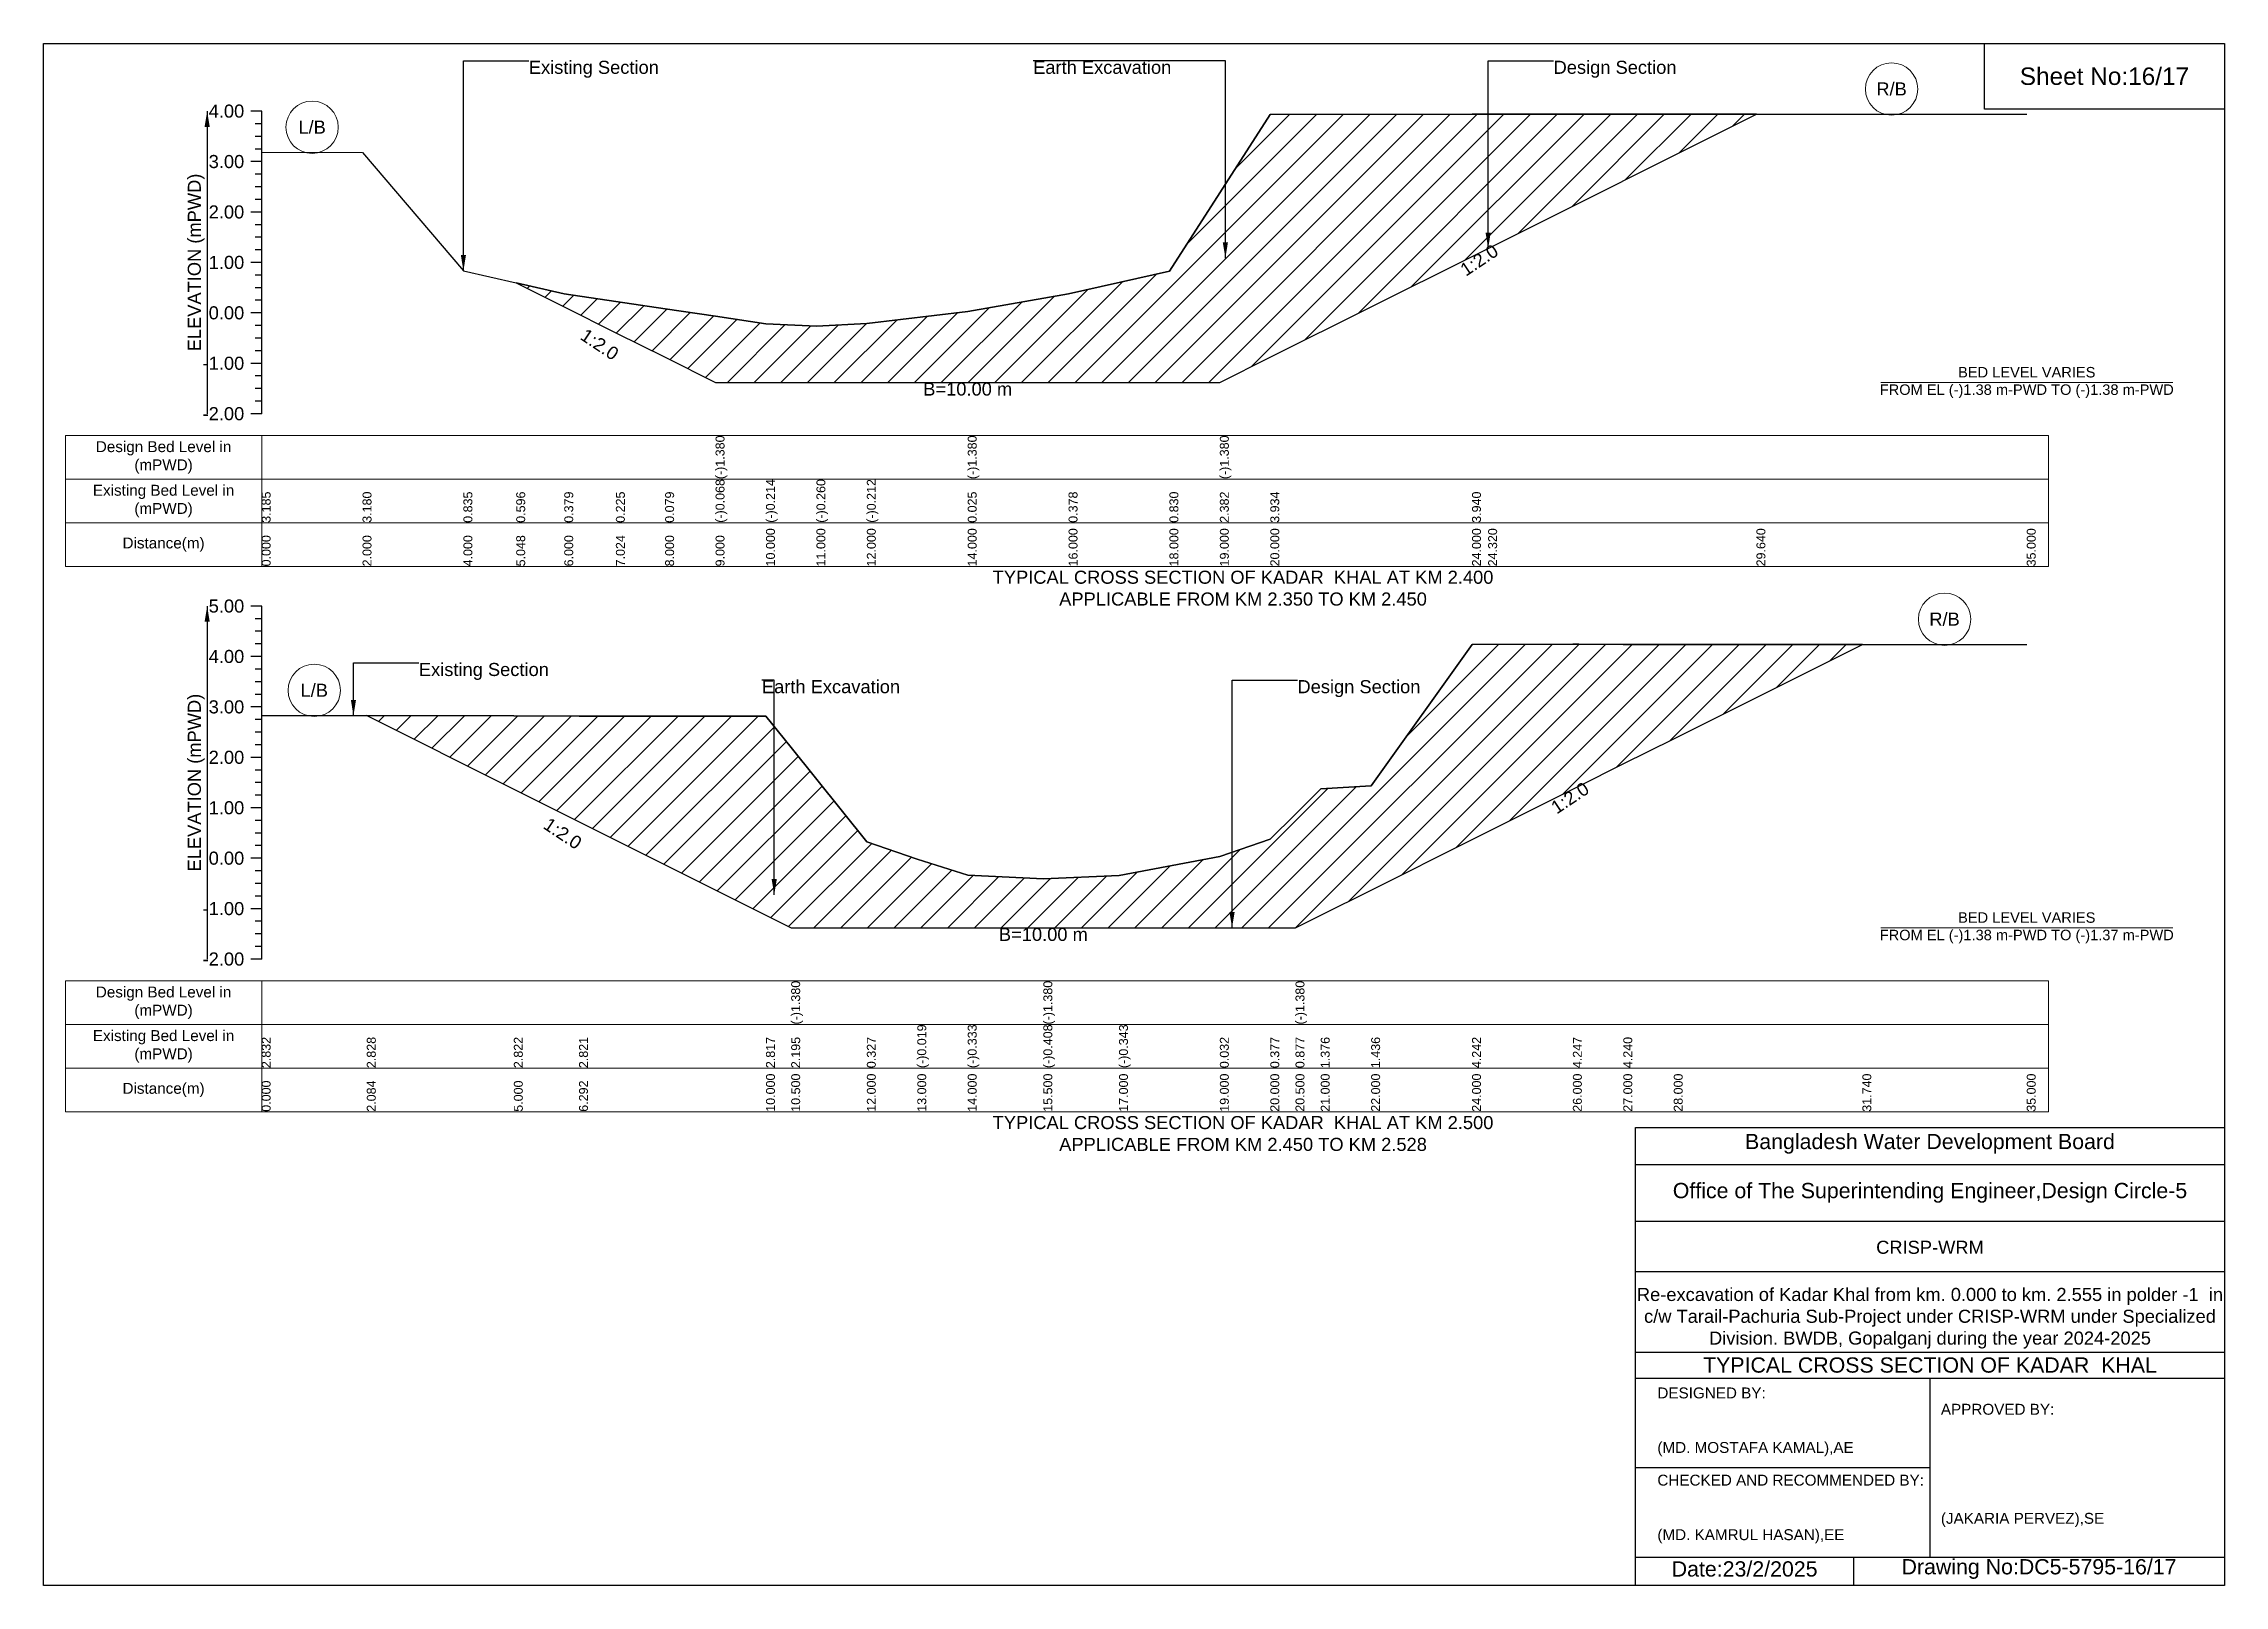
# Model space of a CAD drawing. Header units: inches. Extents: x 91000 to 278000, y -13885 to 0.
# Drawn here: x 250000 to 258000, y -5656 to 0 of the extents above; entities that cross this region are included whole.
import ezdxf

# ---------------------------------------------------------------- set-up
doc = ezdxf.new("R2010")
doc.units = ezdxf.units.IN
doc.header["$LTSCALE"] = 7
doc.header["$MEASUREMENT"] = 0
for name, color, linetype, lineweight in [('Cross section Data Border', 7, 'Continuous', 9), ('Cross Section Labels', 7, 'Continuous', 9), ('Existing_Bed_Level for Xsection', 7, 'Continuous', 25)]:
    doc.layers.add(name, color=color, linetype=linetype, lineweight=lineweight)
doc.styles.get("Standard").update_dxf_attribs({"font": 'arial.ttf'})
doc.dimstyles.get("Standard").update_dxf_attribs({"dimtxt": 0.18, "dimasz": 0.18, "dimexe": 0.18, "dimexo": 0.0625, "dimgap": 0.09, "dimtad": 0, "dimtih": 1, "dimtoh": 1, "dimdec": 4, "dimzin": 0, "dimdsep": 46, "dimtxsty": 'Standard', "dimcen": 0.09, "dimadec": 0, "dimazin": 0, "dimtfac": 1, "dimtdec": 4, "dimtofl": 0, "dimtmove": 0, "dimatfit": 3, "dimfxl": 1, "dimtolj": 1, "dimtzin": 0, "dimarcsym": 0})

msp = doc.modelspace()

# ---------------------------------------------------------------- texts
at = {"attachment_point": 5}
for s, insert, char_height in [('Sheet No:16/17', (257560, -120), 64), ('Bangladesh Water Development Board', (256920, -4036), 56), ('Office of The Superintending Engineer,Design Circle-5', (256920, -4216), 56)]:
    msp.add_mtext(s, dxfattribs=dict(at, insert=insert, char_height=char_height))
for s, insert, char_height, width, attachment_point in [('CRISP-WRM', (256920, -4416), 48, 2240, 5), ('Re-excavation of Kadar Khal from km. 0.000 to km. 2.555 in polder -1  in c/w Tarail-Pachuria Sub-Project under CRISP-WRM under Specialized Division. BWDB, Gopalganj during the year 2024-2025', (256920, -4676), 48, 2160, 5), ('TYPICAL CROSS SECTION OF KADAR  KHAL', (256920, -4848), 56, 2240, 5), ('DESIGNED BY:^J^J^J(MD. MOSTAFA KAMAL),AE', (255920, -5056), 40, 1120, 4), ('APPROVED BY:^J^J^J^J^J^J(JAKARIA PERVEZ),SE', (256960, -5216), 40, 1120, 4), ('CHECKED AND RECOMMENDED BY:^J^J^J(MD. KAMRUL HASAN),EE', (255920, -5376), 40, 1120, 4), ('Date:23/2/2025', (256240, -5596), 56, 1120, 5), ('Drawing No:DC5-5795-16/17', (257320, -5596), 56, 1760, 5)]:
    msp.add_mtext(s, dxfattribs=dict(insert=insert, char_height=char_height, width=width, attachment_point=attachment_point))
at = {"layer": 'Cross section Data Border', "char_height": 40, "width": 640, "attachment_point": 5}
for s, insert in [('Design Bed Level in (mPWD)', (250440, -1517.9)), ('Existing Bed Level in (mPWD)', (250440, -1677.9)), ('Distance(m)', (250440, -1837.9)), ('Design Bed Level in (mPWD)', (250440, -3518.5)), ('Existing Bed Level in (mPWD)', (250440, -3678.5)), ('Distance(m)', (250440, -3838.5))]:
    msp.add_mtext(s, dxfattribs=dict(at, insert=insert))
at = {"layer": 'Cross Section Labels'}
for s, insert, char_height, attachment_point in [('Existing Section', (251780, -62.9), 48, 1), ('Earth Excavation', (253630, -62.9), 48, 1), ('Design Section', (255539.2, -62.9), 48, 1), ('R/B', (256779.2, -166.5), 48, 5), ('L/B', (250985, -306.6), 48, 5), ('BED LEVEL VARIES ^JFROM EL (-)1.38 m-PWD TO (-)1.38 m-PWD', (257275, -1243.2), 38.4, 5), ('B=10.00 m', (253390, -1243.2), 48, 2), ('TYPICAL CROSS SECTION OF KADAR  KHAL AT KM 2.400^JAPPLICABLE FROM KM 2.350 TO KM 2.450', (254400, -1997.9), 48, 5), ('R/B', (256973.5, -2111.6), 48, 5), ('Existing Section', (251376.6, -2272), 48, 1), ('L/B', (250992.8, -2372.5), 48, 5), ('Earth Excavation', (252635, -2335), 48, 1), ('Design Section', (254599.7, -2335), 48, 1), ('BED LEVEL VARIES ^JFROM EL (-)1.38 m-PWD TO (-)1.37 m-PWD', (257275, -3243.8), 38.4, 5), ('B=10.00 m', (253667.5, -3243.8), 48, 2), ('TYPICAL CROSS SECTION OF KADAR  KHAL AT KM 2.500^JAPPLICABLE FROM KM 2.450 TO KM 2.528', (254400, -3998.5), 48, 5)]:
    msp.add_mtext(s, dxfattribs=dict(at, insert=insert, char_height=char_height, attachment_point=attachment_point))
at = {"layer": 'Cross Section Labels', "char_height": 48, "attachment_point": 2}
for insert, rotation in [((255253, -774.2), 33.69007), ((252053.2, -1083.5), 326.30993), ((255586, -2747.1), 33.69007), ((251917.8, -2877.7), 326.30993)]:
    msp.add_mtext('1:2.0', dxfattribs=dict(at, insert=insert, rotation=rotation))
at = {"layer": 'Existing_Bed_Level for Xsection', "char_height": 48, "attachment_point": 6}
for s, insert in [('4.00', (250736, -247.9)), ('3.00', (250736, -432.9)), ('2.00', (250736, -617.9)), ('1.00', (250736, -802.9)), ('0.00', (250736, -987.9)), ('-1.00', (250736, -1172.9)), ('-2.00', (250736, -1357.9)), ('5.00', (250736, -2063.5)), ('4.00', (250736, -2248.5)), ('3.00', (250736, -2433.5)), ('2.00', (250736, -2618.5)), ('1.00', (250736, -2803.5)), ('0.00', (250736, -2988.5)), ('-1.00', (250736, -3173.5)), ('-2.00', (250736, -3358.5))]:
    msp.add_mtext(s, dxfattribs=dict(at, insert=insert))
at = {"layer": 'Existing_Bed_Level for Xsection', "rotation": 90}
for s, insert, char_height, attachment_point in [('ELEVATION (mPWD)', (250560, -802.9), 48, 5), ('(-)1.380', (252465, -1597.9), 32.8, 1), ('(-)1.380', (253390, -1597.9), 32.8, 1), ('(-)1.380', (254315, -1597.9), 32.8, 1), ('(-)0.068', (252465, -1757.9), 32.8, 1), ('(-)0.214', (252650, -1757.9), 32.8, 1), ('(-)0.260', (252835, -1757.9), 32.8, 1), ('(-)0.212', (253020, -1757.9), 32.8, 1), ('3.185', (250800, -1757.9), 32.8, 1), ('3.180', (251170, -1757.9), 32.8, 1), ('0.835', (251540, -1757.9), 32.8, 1), ('0.596', (251733.8, -1757.9), 32.8, 1), ('0.379', (251910, -1757.9), 32.8, 1), ('0.225', (252099.4, -1757.9), 32.8, 1), ('0.079', (252280, -1757.9), 32.8, 1), ('0.025', (253390, -1757.9), 32.8, 1), ('0.378', (253760, -1757.9), 32.8, 1), ('0.830', (254130, -1757.9), 32.8, 1), ('2.382', (254315, -1757.9), 32.8, 1), ('3.934', (254500, -1757.9), 32.8, 1), ('3.940', (255240, -1757.9), 32.8, 1), ('0.000', (250800, -1917.9), 32.8, 1), ('2.000', (251170, -1917.9), 32.8, 1), ('4.000', (251540, -1917.9), 32.8, 1), ('5.048', (251733.8, -1917.9), 32.8, 1), ('6.000', (251910, -1917.9), 32.8, 1), ('7.024', (252099.4, -1917.9), 32.8, 1), ('8.000', (252280, -1917.9), 32.8, 1), ('9.000', (252465, -1917.9), 32.8, 1), ('10.000', (252650, -1917.9), 32.8, 1), ('11.000', (252835, -1917.9), 32.8, 1), ('12.000', (253020, -1917.9), 32.8, 1), ('14.000', (253390, -1917.9), 32.8, 1), ('16.000', (253760, -1917.9), 32.8, 1), ('18.000', (254130, -1917.9), 32.8, 1), ('19.000', (254315, -1917.9), 32.8, 1), ('20.000', (254500, -1917.9), 32.8, 1), ('24.000', (255240, -1917.9), 32.8, 1), ('24.320', (255299.2, -1917.9), 32.8, 1), ('29.640', (256283.4, -1917.9), 32.8, 1), ('35.000', (257275, -1917.9), 32.8, 1), ('ELEVATION (mPWD)', (250560, -2711), 48, 5), ('(-)1.380', (252742.5, -3598.5), 32.8, 1), ('(-)1.380', (253667.5, -3598.5), 32.8, 1), ('(-)1.380', (254592.5, -3598.5), 32.8, 1), ('2.832', (250800, -3758.5), 32.8, 1), ('2.828', (251185.6, -3758.5), 32.8, 1), ('2.822', (251725, -3758.5), 32.8, 1), ('2.821', (251964.1, -3758.5), 32.8, 1), ('2.817', (252650, -3758.5), 32.8, 1), ('2.195', (252742.5, -3758.5), 32.8, 1), ('0.327', (253020, -3758.5), 32.8, 1), ('(-)0.019', (253205, -3758.5), 32.8, 1), ('(-)0.333', (253390, -3758.5), 32.8, 1), ('(-)0.408', (253667.5, -3758.5), 32.8, 1), ('(-)0.343', (253945, -3758.5), 32.8, 1), ('0.032', (254315, -3758.5), 32.8, 1), ('0.377', (254500, -3758.5), 32.8, 1), ('0.877', (254592.5, -3758.5), 32.8, 1), ('1.376', (254685, -3758.5), 32.8, 1), ('1.436', (254870, -3758.5), 32.8, 1), ('4.242', (255240, -3758.5), 32.8, 1), ('4.247', (255610, -3758.5), 32.8, 1), ('4.240', (255795, -3758.5), 32.8, 1), ('0.000', (250800, -3918.5), 32.8, 1), ('2.084', (251185.6, -3918.5), 32.8, 1), ('5.000', (251725, -3918.5), 32.8, 1), ('6.292', (251964.1, -3918.5), 32.8, 1), ('10.000', (252650, -3918.5), 32.8, 1), ('10.500', (252742.5, -3918.5), 32.8, 1), ('12.000', (253020, -3918.5), 32.8, 1), ('13.000', (253205, -3918.5), 32.8, 1), ('14.000', (253390, -3918.5), 32.8, 1), ('15.500', (253667.5, -3918.5), 32.8, 1), ('17.000', (253945, -3918.5), 32.8, 1), ('19.000', (254315, -3918.5), 32.8, 1), ('20.000', (254500, -3918.5), 32.8, 1), ('20.500', (254592.5, -3918.5), 32.8, 1), ('21.000', (254685, -3918.5), 32.8, 1), ('22.000', (254870, -3918.5), 32.8, 1), ('24.000', (255240, -3918.5), 32.8, 1), ('26.000', (255610, -3918.5), 32.8, 1), ('27.000', (255795, -3918.5), 32.8, 1), ('28.000', (255980, -3918.5), 32.8, 1), ('31.740', (256671.9, -3918.5), 32.8, 1), ('35.000', (257275, -3918.5), 32.8, 1)]:
    msp.add_mtext(s, dxfattribs=dict(at, insert=insert, char_height=char_height, attachment_point=attachment_point))

# ---------------------------------------------------------------- hatches: boundary and pattern name
at = {"layer": 'Existing_Bed_Level for Xsection'}
h = msp.add_hatch(dxfattribs=at)
h.set_pattern_fill('ANSI31', color=256, scale=555, style=0)
h.set_pattern_definition([(45, (0, 160), (-49.055533, 49.055533), [])])
h.paths.add_polyline_path([(251733.8, -877.6), (251910, -965.7), (252099.4, -1060.4), (252280, -1150.7), (252465, -1243.2), (252650, -1243.2), (252835, -1243.2), (253020, -1243.2), (253390, -1243.2), (253760, -1243.2), (254130, -1243.2), (254315, -1243.2), (254500, -1150.7), (255240, -780.7), (255299.2, -751.1), (256283.4, -259), (255299.2, -259), (255240, -259), (254500, -260.1), (254315, -547.2), (254130, -834.4), (253760, -918), (253390, -983.3), (253020, -1027.1), (252835, -1036), (252650, -1027.5), (252465, -1000.4), (252280, -973.3), (252099.4, -946.2), (251910, -917.8)])
h = msp.add_hatch(dxfattribs=at)
h.set_pattern_fill('ANSI31', color=256, scale=555, style=0)
h.paths.add_polyline_path([(251185.6, -2465.4), (251725, -2735.1), (251964.1, -2854.6), (252650, -3197.6), (252742.5, -3243.8), (253020, -3243.8), (253205, -3243.8), (253390, -3243.8), (253667.5, -3243.8), (253945, -3243.8), (254315, -3243.8), (254500, -3243.8), (254592.5, -3243.8), (254685, -3197.6), (254870, -3105.1), (255240, -2920.1), (255610, -2735.1), (255632.2, -2724), (255795, -2642.6), (255980, -2550.1), (256671.9, -2204.1), (255980, -2204.1), (255795, -2204.1), (255632.2, -2203), (255610, -2202.8), (255240, -2203.8), (254870, -2722.9), (254685, -2734), (254592.5, -2826.4), (254500, -2918.8), (254315, -2982.6), (253945, -3052), (253667.5, -3064), (253390, -3050.1), (253205, -2992), (253020, -2928), (252742.5, -2582.5), (252650, -2467.4), (251964.1, -2466.7), (251725, -2466.4)])

# ---------------------------------------------------------------- linework, layer by layer
for points in [[(250000, 0), (258000, 0), (258000, -5656), (250000, -5656)], [(257120, 0), (258000, 0), (258000, -240), (257120, -240)]]:
    msp.add_lwpolyline(points, close=True)
for points in [[(255840, -5656), (255840, -3976), (258000, -3976)], [(255840, -4112), (258000, -4112)], [(255840, -4320), (258000, -4320)], [(255840, -4504), (258000, -4504)], [(255840, -4800), (258000, -4800)], [(255840, -4896), (258000, -4896)], [(256920, -4896), (256920, -5552)], [(255840, -5224), (256920, -5224)], [(255840, -5552), (258000, -5552)], [(256640, -5552), (256640, -5656)]]:
    msp.add_lwpolyline(points)
at = {"layer": 'Cross section Data Border'}
for points in [[(250080, -1437.9), (257355, -1437.9), (257355, -1917.9), (250080, -1917.9)], [(250080, -3438.5), (257355, -3438.5), (257355, -3918.5), (250080, -3918.5)]]:
    msp.add_lwpolyline(points, close=True, dxfattribs=at)
for points in [[(250800, -1437.9), (250800, -1917.9)], [(250080, -1597.9), (257355, -1597.9)], [(250080, -1757.9), (257355, -1757.9)], [(250800, -3438.5), (250800, -3918.5)], [(250080, -3598.5), (257355, -3598.5)], [(250080, -3758.5), (257355, -3758.5)]]:
    msp.add_lwpolyline(points, dxfattribs=at)
at = {"layer": 'Cross Section Labels'}
for points in [[(256739.2, -1243.2), (257810.8, -1243.2)], [(256739.2, -3243.8), (257810.8, -3243.8)]]:
    msp.add_lwpolyline(points, dxfattribs=at)
for centre in [(256779.2, -166.5), (250985, -306.6), (256973.5, -2111.6), (250992.8, -2372.5)]:
    msp.add_circle(centre, 96, dxfattribs=at)
at = {"layer": 'Existing_Bed_Level for Xsection'}
for points in [[(250800, -247.9), (250760, -247.9)], [(250800, -294.2), (250776, -294.2)], [(250800, -1357.9), (250800, -1172.9), (250800, -987.9), (250800, -802.9), (250800, -617.9), (250800, -432.9), (250800, -247.9)], [(250800, -398.7), (251170, -399.6), (251540, -833.4), (251733.8, -877.6), (251910, -917.8), (252099.4, -946.2), (252280, -973.3), (252465, -1000.4), (252465, -1000.4), (252650, -1027.5), (252835, -1036), (253020, -1027.1), (253390, -983.3), (253390, -983.3), (253760, -918), (254130, -834.4), (254315, -547.2), (254315, -547.2), (254500, -260.1), (255240, -259), (255299.2, -259), (256283.4, -259), (257275, -259)], [(250800, -340.4), (250776, -340.4)], [(250800, -386.7), (250776, -386.7)], [(250800, -432.9), (250760, -432.9)], [(250800, -479.2), (250776, -479.2)], [(250800, -525.4), (250776, -525.4)], [(250800, -617.9), (250760, -617.9)], [(250800, -571.7), (250776, -571.7)], [(250800, -664.2), (250776, -664.2)], [(250800, -710.4), (250776, -710.4)], [(250800, -756.6), (250776, -756.6)], [(250800, -802.9), (250760, -802.9)], [(250800, -849.1), (250776, -849.1)], [(250800, -895.4), (250776, -895.4)], [(250800, -941.7), (250776, -941.7)], [(250800, -987.9), (250760, -987.9)], [(250800, -1034.2), (250776, -1034.2)], [(250800, -1080.4), (250776, -1080.4)], [(250800, -1172.9), (250760, -1172.9)], [(250800, -1126.7), (250776, -1126.7)], [(250800, -1219.2), (250776, -1219.2)], [(250800, -1265.4), (250776, -1265.4)], [(250800, -1357.9), (250760, -1357.9)], [(250800, -1311.7), (250776, -1311.7)], [(250800, -2063.5), (250760, -2063.5)], [(250800, -3358.5), (250800, -3173.5), (250800, -2988.5), (250800, -2803.5), (250800, -2618.5), (250800, -2433.5), (250800, -2248.5), (250800, -2063.5)], [(250800, -2109.8), (250776, -2109.8)], [(250800, -2156), (250776, -2156)], [(250800, -2202.3), (250776, -2202.3)], [(250800, -2464.6), (251185.6, -2465.4), (251725, -2466.4), (251964.1, -2466.7), (252650, -2467.4), (252742.5, -2582.5), (252742.5, -2582.5), (253020, -2928), (253205, -2992), (253390, -3050.1), (253667.5, -3064), (253667.5, -3064), (253945, -3052), (254315, -2982.6), (254500, -2918.8), (254592.5, -2826.4), (254592.5, -2826.4), (254685, -2734), (254870, -2722.9), (255240, -2203.8), (255610, -2202.8), (255632.2, -2203), (255795, -2204.1), (255980, -2204.1), (256671.9, -2204.1), (257275, -2204.1)], [(250800, -2248.5), (250760, -2248.5)], [(250800, -2294.8), (250776, -2294.8)], [(250800, -2341), (250776, -2341)], [(250800, -2387.3), (250776, -2387.3)], [(250800, -2433.5), (250760, -2433.5)], [(250800, -2479.8), (250776, -2479.8)], [(250800, -2526), (250776, -2526)], [(250800, -2618.5), (250760, -2618.5)], [(250800, -2572.3), (250776, -2572.3)], [(250800, -2664.8), (250776, -2664.8)], [(250800, -2711), (250776, -2711)], [(250800, -2757.3), (250776, -2757.3)], [(250800, -2803.5), (250760, -2803.5)], [(250800, -2849.8), (250776, -2849.8)], [(250800, -2896), (250776, -2896)], [(250800, -2942.3), (250776, -2942.3)], [(250800, -2988.5), (250760, -2988.5)], [(250800, -3034.8), (250776, -3034.8)], [(250800, -3081), (250776, -3081)], [(250800, -3173.5), (250760, -3173.5)], [(250800, -3127.3), (250776, -3127.3)], [(250800, -3219.8), (250776, -3219.8)], [(250800, -3266), (250776, -3266)], [(250800, -3358.5), (250760, -3358.5)], [(250800, -3312.3), (250776, -3312.3)]]:
    msp.add_lwpolyline(points, dxfattribs=at)
for points in [[(251733.8, -877.6), (251910, -965.7), (252099.4, -1060.4), (252280, -1150.7), (252465, -1243.2), (252465, -1243.2), (252650, -1243.2), (252835, -1243.2), (253020, -1243.2), (253390, -1243.2), (253390, -1243.2), (253760, -1243.2), (254130, -1243.2), (254315, -1243.2), (254315, -1243.2), (254500, -1150.7), (255240, -780.7), (255299.2, -751.1), (256283.4, -259), (256283.4, -259), (256283.4, -259), (255299.2, -259), (255240, -259), (254500, -260.1), (254315, -547.2), (254315, -547.2), (254130, -834.4), (253760, -918), (253390, -983.3), (253390, -983.3), (253020, -1027.1), (252835, -1036), (252650, -1027.5), (252465, -1000.4), (252465, -1000.4), (252280, -973.3), (252099.4, -946.2), (251910, -917.8)], [(251185.6, -2465.4), (251185.6, -2465.4), (251725, -2735.1), (251964.1, -2854.6), (252650, -3197.6), (252742.5, -3243.8), (252742.5, -3243.8), (253020, -3243.8), (253205, -3243.8), (253390, -3243.8), (253667.5, -3243.8), (253667.5, -3243.8), (253945, -3243.8), (254315, -3243.8), (254500, -3243.8), (254592.5, -3243.8), (254592.5, -3243.8), (254685, -3197.6), (254870, -3105.1), (255240, -2920.1), (255610, -2735.1), (255632.2, -2724), (255795, -2642.6), (255980, -2550.1), (256671.9, -2204.1), (256671.9, -2204.1), (256671.9, -2204.1), (255980, -2204.1), (255795, -2204.1), (255632.2, -2203), (255610, -2202.8), (255240, -2203.8), (254870, -2722.9), (254685, -2734), (254592.5, -2826.4), (254592.5, -2826.4), (254500, -2918.8), (254315, -2982.6), (253945, -3052), (253667.5, -3064), (253667.5, -3064), (253390, -3050.1), (253205, -2992), (253020, -2928), (252742.5, -2582.5), (252742.5, -2582.5), (252650, -2467.4), (251964.1, -2466.7), (251725, -2466.4), (251185.6, -2465.4)]]:
    msp.add_lwpolyline(points, close=True, dxfattribs=at)

msp.set_redraw_order([(e.dxf.handle, doc.entitydb.next_handle()) for e in msp.query("TEXT MTEXT ATTDEF DIMENSION ARC_DIMENSION")])  # texts and dimensions are drawn at this point

# ---------------------------------------------------------------- leaders
at = {"layer": 'Cross Section Labels', "annotation_type": 0, "has_hookline": 1}
for points, hookline_direction, text_width in [([(251540, -833.4), (251540, -62.9), (251779.9, -62.9)], 0, 467.2), ([(254335.2, -786.8), (254335.2, -62.9), (253630.1, -62.9)], 1, 497), ([(255299.2, -751.1), (255299.2, -62.9), (255539.1, -62.9)], 0, 441.2), ([(251136.6, -2465.3), (251136.6, -2272), (251376.5, -2272)], 0, 467.2), ([(252680.2, -3122.8), (252680.2, -2335), (252634.9, -2335)], 0, 497), ([(254359.7, -3243.8), (254359.7, -2335), (254599.6, -2335)], 0, 441.2)]:
    msp.add_leader(points, dimstyle='Standard', override={"dimasz": 57.6}, dxfattribs=dict(at, hookline_direction=hookline_direction, text_width=text_width))
at = {"layer": 'Existing_Bed_Level for Xsection'}
for points in [[(250600, -247.9), (250600, -1357.9)], [(250600, -2063.5), (250600, -3358.5)]]:
    msp.add_leader(points, dimstyle='Standard', override={"dimasz": 57.6}, dxfattribs=at)

doc.saveas('drawing.dxf')
